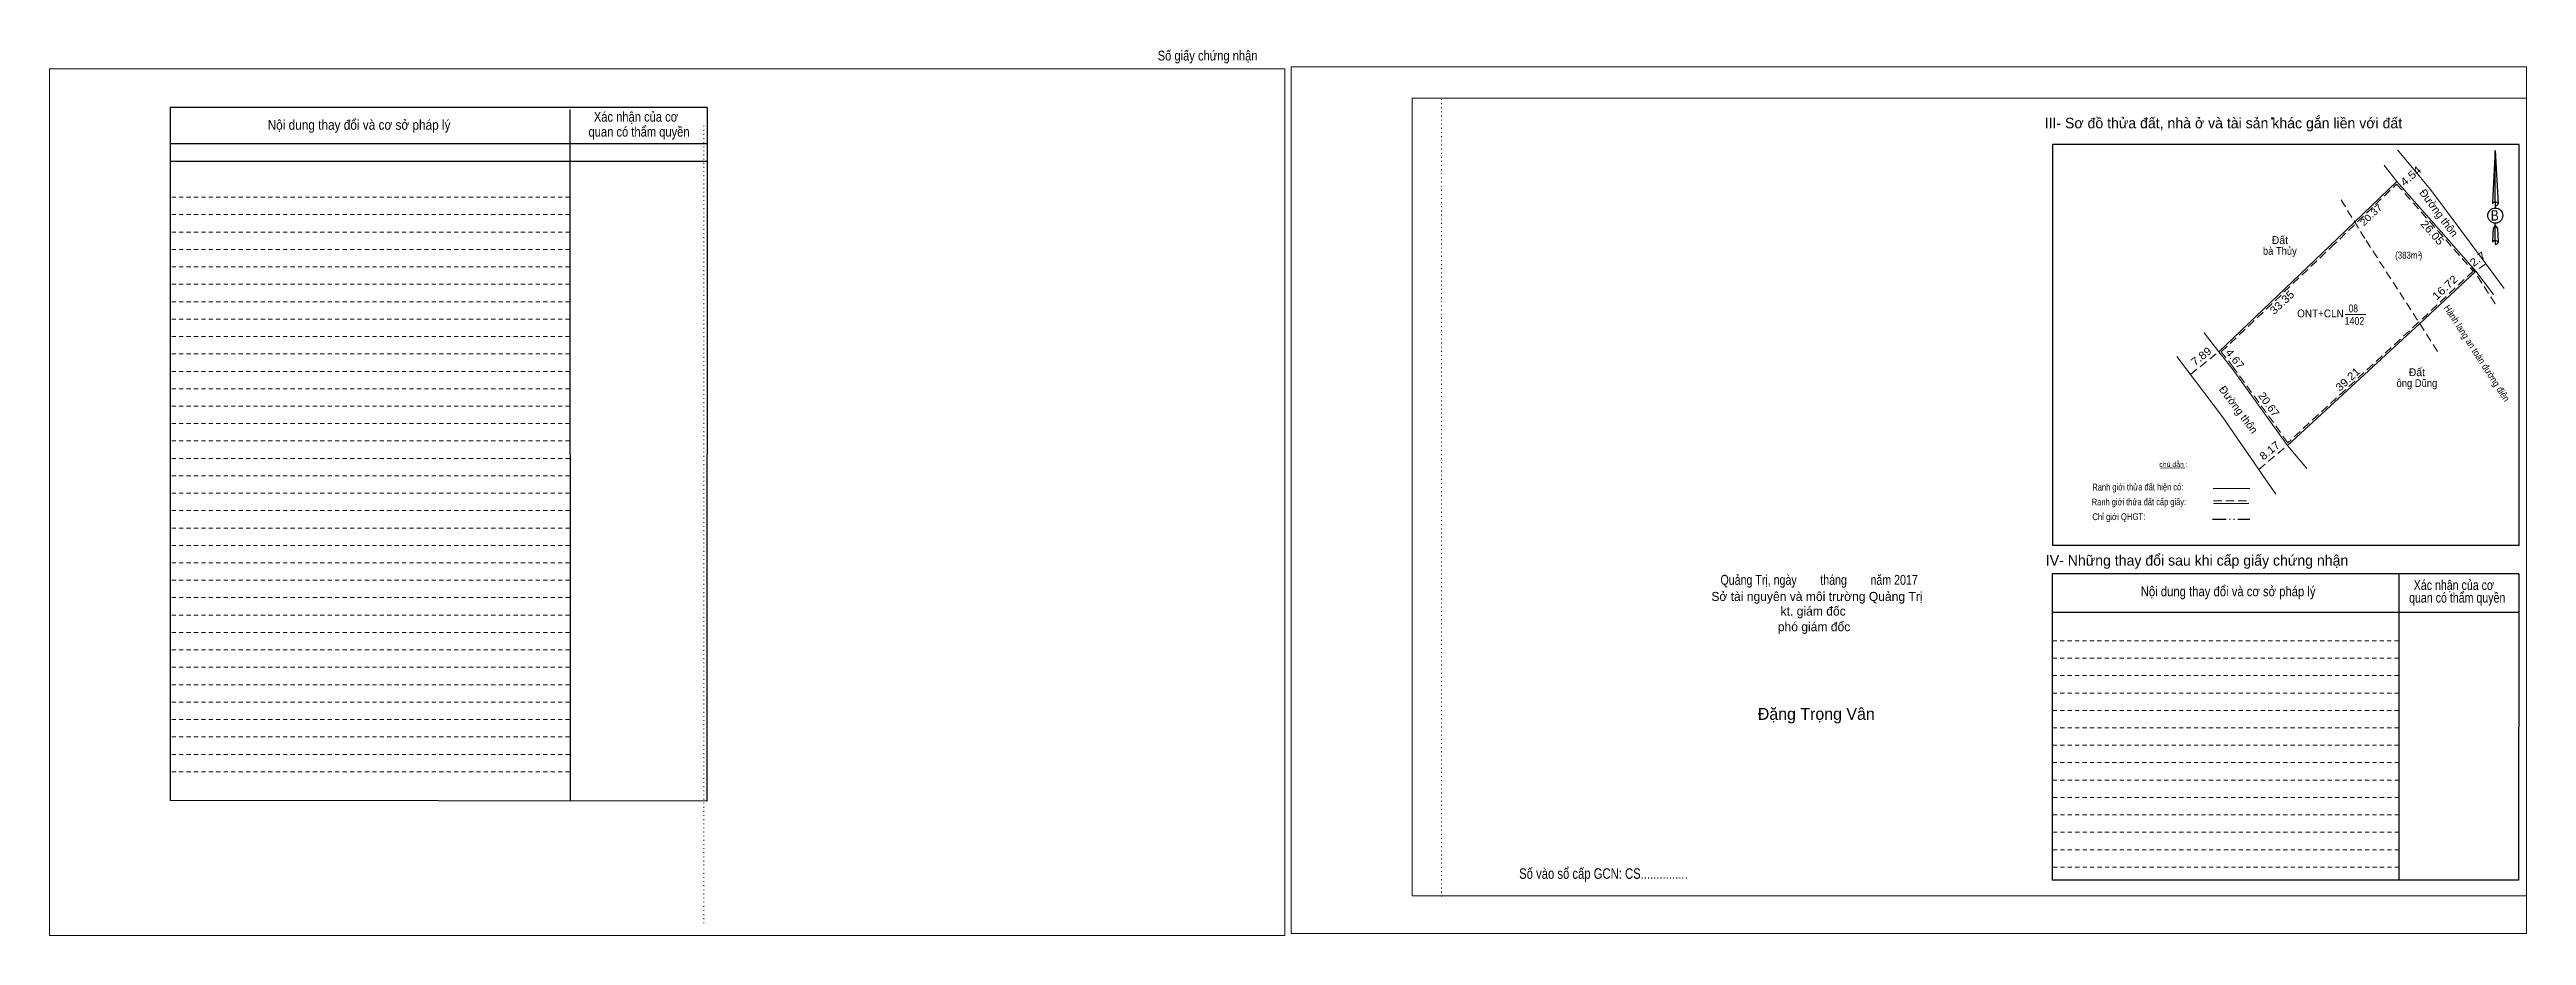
# Model space of a CAD drawing. Header units: metres. Extents: x 551114 to 552200, y 1840381 to 1841018.
# Drawn here: x 551114 to 551654, y 1840712 to 1840905 of the extents above; entities that cross this region are included whole.
import ezdxf
from ezdxf.enums import TextEntityAlignment as Align

# ---------------------------------------------------------------- set-up
doc = ezdxf.new("R2010")
doc.units = ezdxf.units.M
doc.header["$LTSCALE"] = 0.6
doc.header["$PDMODE"] = 32
doc.header["$PDSIZE"] = 0.3
for name, pattern in [('DASH_DOUBLE_DOT', [9.2, 5, -1.2, 0.3, -1.2, 0.3, -1.2]), ('DOTTED', [1.5, 0.3, -1.2]), ('MEDIUM_DASHED', [4.5, 3, -1.5]), ('SHORT_DASHED', [2.7, 1.5, -1.2])]:
    doc.linetypes.add(name, pattern=pattern)
for name, color, linetype, lineweight in [('1', 7, 'Continuous', 13), ('18', 7, 'Continuous', 25), ('28', 7, 'SHORT_DASHED', 13), ('3', 7, 'MEDIUM_DASHED', 13), ('5', 7, 'Continuous', 13), ('55', 7, 'Continuous', 13), ('7', 7, 'Continuous', 13)]:
    doc.layers.add(name, color=color, linetype=linetype, lineweight=lineweight)
doc.layers.add('40', color=7, linetype='Continuous')

msp = doc.modelspace()

# ---------------------------------------------------------------- texts
at = {"layer": '18'}
for s, height, width, p in [('B', 2.268, 0.85, (551646.625, 1840867.46)), ('Quảng Trị, ngày        tháng        năm 2017', 2.165, 0.8, (551499.34, 1840788.06)), ('Số vào sổ cấp GCN: CS...............', 2.296, 0.8, (551452.315, 1840723.96))]:
    msp.add_text(s, height=height, dxfattribs=dict(at, width=width)).set_placement(p, align=Align.CENTER)
for s, height, p in [('Sở tài nguyên và môi trường Quảng Trị', 1.968, (551498.865, 1840784.54)), ('phó giám đốc', 1.968, (551498.23, 1840777.94)), ('kt. giám đốc', 1.968, (551498.04, 1840781.35)), ('Đặng Trọng Vân', 2.598, (551498.72, 1840758.62))]:
    msp.add_text(s, height=height, dxfattribs=at).set_placement(p, align=Align.CENTER)
at = {"layer": '28'}
for s, height, width, p in [('Nội dung thay đổi và cơ sở pháp lý', 2.139, 0.9, (551181.065, 1840887.27)), ('Nội dung thay đổi và cơ sở pháp lý', 2.139, 0.9, (551181.065, 1840887.27)), (' quan có thẩm quyền', 2.139, 0.85, (551241.76, 1840885.77)), (' quan có thẩm quyền', 2.139, 0.85, (551241.76, 1840885.77)), ('Xác nhận của cơ', 2.139, 0.85, (551241.415, 1840889.03)), ('Xác nhận của cơ', 2.139, 0.85, (551241.415, 1840889.03)), ('Nội dung thay đổi và cơ sở pháp lý', 2.165, 0.85, (551588.5, 1840785.55)), (' quan có thẩm quyền', 2.165, 0.8, (551638.115, 1840784.18)), ('Xác nhận của cơ', 2.165, 0.8, (551637.695, 1840786.92))]:
    msp.add_text(s, height=height, dxfattribs=dict(at, width=width)).set_placement(p, align=Align.CENTER)
for s, p in [('III- Sơ đồ thửa đất, nhà ở và tài sản khác gắn liền với đất', (551587.47, 1840887.58)), ('IV- Những thay đổi sau khi cấp giấy chứng nhận', (551581.725, 1840792.24))]:
    msp.add_text(s, height=2.297, dxfattribs=at).set_placement(p, align=Align.CENTER)
at = {"layer": '3'}
for s, height, width, p in [('(383m )', 1.5, 0.85, (551627.86, 1840859.18)), ('2', 1, 0.75, (551630.235, 1840859.76))]:
    msp.add_text(s, height=height, dxfattribs=dict(at, width=width)).set_placement(p, align=Align.CENTER)
at = {"layer": '3', "width": 0.9}
msp.add_text('Hành lang an toàn đường điện', height=1.5, rotation=302.828, dxfattribs=at).set_placement((551642.0936, 1840838.1466), align=Align.CENTER)
at = {"layer": '40', "width": 0.85}
msp.add_text('Số giấy chứng nhận', height=2.139, dxfattribs=at).set_placement((551366.035, 1840902.37), align=Align.CENTER)
at = {"layer": '55'}
msp.add_text('chú dẫn :', height=1.092, rotation=359.974, dxfattribs=at).set_placement((551576.5898, 1840813.7585), align=Align.CENTER)
for s, height, width, p in [('Ranh giới thửa đất cấp giấy:', 1.476, 0.8, (551569.0583, 1840805.4039)), ('Ranh giới thửa đất hiện có:', 1.483, 0.8, (551568.8133, 1840808.633)), ('Chỉ giới QHGT:', 1.476, 0.85, (551564.6683, 1840802.1737))]:
    msp.add_text(s, height=height, rotation=0.135, dxfattribs=dict(at, width=width)).set_placement(p, align=Align.CENTER)
at = {"layer": '7'}
for s, height, rotation, width, p in [('4.54', 1.7, 41.34, 1.15, (551628.8686, 1840876.5483)), ('20.37', 1.5, 43.926, 1.15, (551620.1747, 1840868.1683)), ('26.05', 1.7, 311.374, 1.1, (551632.368, 1840864.2968)), ('2.7', 1.7, 36.912, 1.15, (551643.4295, 1840858.3889)), ('16.72', 1.7, 43.159, 1.15, (551636.3386, 1840852.2504)), ('33.35', 1.7, 43.603, 1.1, (551600.8188, 1840849.017)), ('7.89', 1.7, 38.671, 1.1, (551583.1789, 1840837.2058)), ('4.67', 1.7, 308.66, 1.1, (551589.3132, 1840836.776)), ('39.21', 1.7, 42.643, 1.1, (551615.1492, 1840832.2458)), ('20.67', 1.7, 305.766, 1.05, (551596.6751, 1840826.8818)), ('8.17', 1.7, 39.734, 1.1, (551598.0917, 1840816.6755))]:
    msp.add_text(s, height=height, rotation=rotation, dxfattribs=dict(at, width=width)).set_placement(p, align=Align.CENTER)
for p in [(551633.7347, 1840868.6334), (551590.0747, 1840825.7434)]:
    msp.add_text('Đường thôn', height=1.7, rotation=306.732, dxfattribs=at).set_placement(p, align=Align.CENTER)
for s, width, p in [('bà Thủy', 0.9, (551599.775, 1840860.01)), ('ONT+CLN', 0.95, (551608.62, 1840846.37)), ('1402', 0.85, (551616.025, 1840844.75)), ('08', 0.8, (551615.79, 1840847.47)), ('ông Dũng', 0.9, (551629.645, 1840831.19))]:
    msp.add_text(s, height=1.7, dxfattribs=dict(at, width=width)).set_placement(p, align=Align.CENTER)
for p in [(551599.785, 1840862.37), (551629.645, 1840833.55)]:
    msp.add_text('Đất', height=1.7, dxfattribs=at).set_placement(p, align=Align.CENTER)

# ---------------------------------------------------------------- linework, layer by layer
at = {"layer": '1'}
for p, q in [((551410.64, 1840894.15), (551653.53, 1840894.15)), ((551410.64, 1840894.15), (551410.64, 1840720.28)), ((551653.53, 1840894.15), (551653.53, 1840718.82)), ((551410.64, 1840720.28), (551653.53, 1840720.28))]:
    msp.add_line(p, q, dxfattribs=at)
at = {"layer": '1', "linetype": 'DOTTED'}
for p, q in [((551417.01, 1840893.96), (551417.01, 1840720.09)), ((551256.24, 1840888.15), (551256.24, 1840714.28))]:
    msp.add_line(p, q, dxfattribs=at)
at = {"layer": '1'}
for points in [[(551113.59, 1840711.61), (551382.85, 1840711.61), (551382.85, 1840900.56), (551113.59, 1840900.56)], [(551113.59, 1840900.56), (551382.85, 1840900.56), (551382.85, 1840711.61), (551113.59, 1840711.61)], [(551113.59, 1840711.61), (551382.85, 1840711.61), (551382.85, 1840900.56), (551113.59, 1840900.56)], [(551384.26, 1840712.01), (551653.53, 1840712.01), (551653.53, 1840900.97), (551384.26, 1840900.97)]]:
    msp.add_lwpolyline(points, close=True, dxfattribs=at)
msp.add_lwpolyline([(551420.48, 1840894.15), (551653.53, 1840894.15), (551653.53, 1840720.28), (551420.48, 1840720.28)], dxfattribs=at)
at = {"layer": '18'}
for p, q in [((551646.72, 1840882.72), (551647.33, 1840871.13)), ((551646.72, 1840882.72), (551647.33, 1840871.13)), ((551646.72, 1840882.72), (551647.33, 1840871.13)), ((551646.21, 1840872.94), (551646.12, 1840871.14)), ((551646.72, 1840871.52), (551646.72, 1840871.06)), ((551646.72, 1840871.06), (551646.72, 1840870.73)), ((551646.72, 1840870.73), (551646.72, 1840870.28)), ((551646.72, 1840870.73), (551646.72, 1840870.28)), ((551646.72, 1840870.73), (551646.72, 1840870.28)), ((551646.72, 1840866.38), (551646.72, 1840866.91)), ((551646.72, 1840866.38), (551646.72, 1840866.91)), ((551646.72, 1840866.38), (551646.72, 1840866.91)), ((551646.72, 1840866.38), (551647.19, 1840865.74)), ((551646.72, 1840866.38), (551647.19, 1840865.74)), ((551646.72, 1840866.38), (551647.19, 1840865.74)), ((551647.33, 1840871.13), (551647.33, 1840871.14)), ((551646.72, 1840863.1), (551646.72, 1840862.66)), ((551646.72, 1840862.66), (551646.72, 1840862.3)), ((551647.19, 1840865.74), (551647.33, 1840862.71)), ((551647.19, 1840865.74), (551647.33, 1840862.71)), ((551647.19, 1840865.74), (551647.33, 1840862.71)), ((551647.33, 1840862.71), (551647.33, 1840862.73))]:
    msp.add_line(p, q, dxfattribs=at)
for points in [[(551646.72, 1840871.52), (551646.72, 1840882.72), (551646.21, 1840872.94)], [(551646.72, 1840863.1), (551646.72, 1840866.38), (551646.29, 1840865.74), (551646.21, 1840864.5), (551646.12, 1840862.73)]]:
    msp.add_lwpolyline(points, dxfattribs=at)
for centre, start_param, end_param in [((551646.7358, 1840871.097), 1.57079633, 3.07445202), ((551646.7358, 1840871.097), 0.06714063, 1.57079633), ((551646.7358, 1840871.097), 4.71238898, 6.28318531), ((551646.7358, 1840862.6721), 2.49106941, 3.07427841), ((551646.7358, 1840862.6721), 1.57079633, 2.49106941), ((551646.7358, 1840862.6721), 0.06714063, 1.57079633), ((551646.7358, 1840862.6721), 4.71238898, 6.28318531)]:
    msp.add_ellipse(centre, major_axis=(0.5951, 0), ratio=0.655448, start_param=start_param, end_param=end_param, dxfattribs=at)
msp.add_ellipse((551646.7352, 1840868.5534), major_axis=(0, 1.6507), ratio=0.983453, dxfattribs=at)
at = {"layer": '28', "linetype": 'Continuous', "lineweight": 25}
for p, q in [((551256.97, 1840892.09), (551139.91, 1840892.09)), ((551226.99, 1840891.65), (551227.06, 1840740.94)), ((551256.97, 1840892.09), (551256.9, 1840740.89)), ((551256.97, 1840884.17), (551140.05, 1840884.17)), ((551256.97, 1840884.17), (551140.05, 1840884.17)), ((551550.22, 1840884.09), (551550.22, 1840796.64)), ((551256.97, 1840880.38), (551140.05, 1840880.38)), ((551651.95, 1840796.64), (551550.22, 1840796.64)), ((551625.68, 1840790.48), (551625.74, 1840723.7)), ((551651.85, 1840790.48), (551651.8, 1840723.7)), ((551651.84, 1840782), (551550.13, 1840782)), ((551256.9, 1840740.89), (551139.91, 1840741.06)), ((551651.8, 1840723.7), (551550.13, 1840723.7))]:
    msp.add_line(p, q, dxfattribs=at)
at = {"layer": '28'}
for p, q in [((551226.98, 1840872.56), (551139.91, 1840872.56)), ((551226.98, 1840868.77), (551139.91, 1840868.77)), ((551226.98, 1840864.97), (551139.91, 1840864.97)), ((551226.98, 1840861.17), (551139.91, 1840861.17)), ((551226.98, 1840857.37), (551139.91, 1840857.37)), ((551226.98, 1840853.58), (551139.91, 1840853.58)), ((551226.98, 1840849.78), (551139.91, 1840849.78)), ((551226.98, 1840845.99), (551139.91, 1840845.99)), ((551226.98, 1840842.19), (551139.91, 1840842.19)), ((551226.98, 1840838.4), (551139.91, 1840838.4)), ((551226.98, 1840834.6), (551139.91, 1840834.6)), ((551226.98, 1840830.81), (551139.91, 1840830.81)), ((551226.98, 1840827.02), (551139.91, 1840827.02)), ((551226.98, 1840823.23), (551139.91, 1840823.23)), ((551226.98, 1840819.43), (551139.91, 1840819.43)), ((551226.98, 1840815.63), (551139.91, 1840815.63)), ((551226.98, 1840811.83), (551139.91, 1840811.83)), ((551226.98, 1840808.03), (551139.91, 1840808.03)), ((551226.98, 1840804.24), (551139.91, 1840804.24)), ((551226.98, 1840800.44), (551139.91, 1840800.44)), ((551226.98, 1840796.65), (551139.91, 1840796.65)), ((551226.98, 1840792.84), (551139.91, 1840792.84)), ((551226.98, 1840789.05), (551139.91, 1840789.05)), ((551226.98, 1840785.26), (551139.91, 1840785.26)), ((551226.98, 1840781.47), (551139.91, 1840781.47)), ((551226.98, 1840777.67), (551139.91, 1840777.67)), ((551625.68, 1840775.86), (551550.13, 1840775.86)), ((551226.98, 1840773.88), (551139.91, 1840773.88)), ((551226.98, 1840770.08), (551139.91, 1840770.08)), ((551625.68, 1840772.06), (551550.13, 1840772.06)), ((551226.98, 1840766.28), (551139.91, 1840766.28)), ((551625.69, 1840768.27), (551550.13, 1840768.27)), ((551625.7, 1840764.47), (551550.13, 1840764.47)), ((551226.98, 1840762.48), (551139.91, 1840762.48)), ((551226.98, 1840758.7), (551139.91, 1840758.7)), ((551625.7, 1840760.68), (551550.13, 1840760.68)), ((551226.98, 1840754.9), (551139.91, 1840754.9)), ((551625.7, 1840756.89), (551550.13, 1840756.89)), ((551625.7, 1840753.09), (551550.13, 1840753.09)), ((551226.98, 1840751.1), (551139.91, 1840751.1)), ((551226.98, 1840747.3), (551139.91, 1840747.3)), ((551625.71, 1840749.29), (551550.13, 1840749.29)), ((551625.71, 1840745.49), (551550.13, 1840745.49)), ((551625.72, 1840741.7), (551550.13, 1840741.7)), ((551625.72, 1840737.9), (551550.13, 1840737.9)), ((551625.73, 1840734.11), (551550.13, 1840734.11)), ((551625.73, 1840730.31), (551550.13, 1840730.31)), ((551625.74, 1840726.52), (551550.13, 1840726.52))]:
    msp.add_line(p, q, dxfattribs=at)
at = {"layer": '28', "linetype": 'Continuous', "lineweight": 25}
for points in [[(551256.97, 1840892.09), (551139.91, 1840892.09), (551139.91, 1840741.06)], [(551651.95, 1840796.64), (551651.95, 1840884.09), (551550.22, 1840884.09)], [(551651.85, 1840790.48), (551550.13, 1840790.48), (551550.13, 1840723.7)]]:
    msp.add_lwpolyline(points, dxfattribs=at)
at = {"layer": '28'}
msp.add_point((551598.08, 1840889.75), dxfattribs=at)
at = {"layer": '3'}
msp.add_line((551646.71, 1840849.3), (551641.26, 1840857.83), dxfattribs=at)
msp.add_lwpolyline([(551613.12, 1840871.97), (551618.59, 1840863.12), (551630.28, 1840845), (551634.56, 1840838.27)], dxfattribs=at)
at = {"layer": '5', "linetype": 'DASH_DOUBLE_DOT', "lineweight": 25}
msp.add_line((551585.06, 1840802.36), (551593.26, 1840802.36), dxfattribs=at)
at = {"layer": '55'}
for p, q in [((551573.78, 1840813.52), (551579.09, 1840813.58)), ((551585.24, 1840809.03), (551593.23, 1840809.03)), ((551585.3, 1840805.78), (551592.98, 1840805.78)), ((551585.3, 1840805.78), (551592.98, 1840805.78))]:
    msp.add_line(p, q, dxfattribs=at)
at = {"layer": '55', "linetype": 'MEDIUM_DASHED'}
msp.add_line((551585.29, 1840806.35), (551593.17, 1840806.35), dxfattribs=at)
at = {"layer": '7'}
for p, q in [((551625.43, 1840882.91), (551628.63, 1840879.03)), ((551622.9, 1840879.03), (551622.51, 1840879.53)), ((551625.26, 1840875.99), (551622.9, 1840879.03)), ((551628.63, 1840879.03), (551632.6, 1840874.22)), ((551642.48, 1840856.44), (551625.26, 1840875.99)), ((551632.6, 1840874.22), (551644.54, 1840858.22)), ((551632.6, 1840874.22), (551644.54, 1840858.22)), ((551632.6, 1840874.22), (551644.54, 1840858.22)), ((551632.6, 1840874.22), (551644.54, 1840858.22)), ((551642.48, 1840856.44), (551646.33, 1840851.32)), ((551648.7, 1840852.65), (551644.54, 1840858.22)), ((551613.98, 1840846.99), (551618.48, 1840846.99)), ((551586.44, 1840838.86), (551583.27, 1840842.97)), ((551601.44, 1840818.44), (551605.64, 1840813.39)), ((551596.6, 1840811.13), (551598.88, 1840807.83))]:
    msp.add_line(p, q, dxfattribs=at)
at = {"layer": '7', "linetype": 'MEDIUM_DASHED'}
for p, q in [((551644.65, 1840858.07), (551642.48, 1840856.44)), ((551580.28, 1840833.93), (551586.44, 1840838.86)), ((551595.16, 1840813.22), (551601.44, 1840818.44))]:
    msp.add_line(p, q, dxfattribs=at)
at = {"layer": '7'}
msp.add_lwpolyline([(551625.26, 1840875.99), (551642.48, 1840856.44), (551630.28, 1840845), (551601.44, 1840818.44), (551589.36, 1840835.21), (551586.44, 1840838.86), (551610.59, 1840861.86)], close=True, dxfattribs=at)
at = {"layer": '7', "linetype": 'MEDIUM_DASHED'}
msp.add_lwpolyline([(551625.23, 1840875.42), (551641.92, 1840856.47), (551630.01, 1840845.29), (551601.51, 1840819.04), (551589.68, 1840835.45), (551586.99, 1840838.82), (551610.87, 1840861.57)], close=True, dxfattribs=at)
at = {"layer": '7'}
for points in [[(551601.44, 1840818.44), (551630.28, 1840845), (551642.48, 1840856.44)], [(551630.28, 1840845), (551642.27, 1840856.24), (551642.48, 1840856.44)], [(551577.31, 1840837.86), (551587.27, 1840824.67), (551596.6, 1840811.13)], [(551586.44, 1840838.86), (551589.36, 1840835.21), (551601.44, 1840818.44)]]:
    msp.add_lwpolyline(points, dxfattribs=at)

msp.set_redraw_order([(e.dxf.handle, doc.entitydb.next_handle()) for e in msp.query("TEXT MTEXT ATTDEF DIMENSION ARC_DIMENSION")])  # texts and dimensions are drawn at this point

doc.saveas('drawing.dxf')
